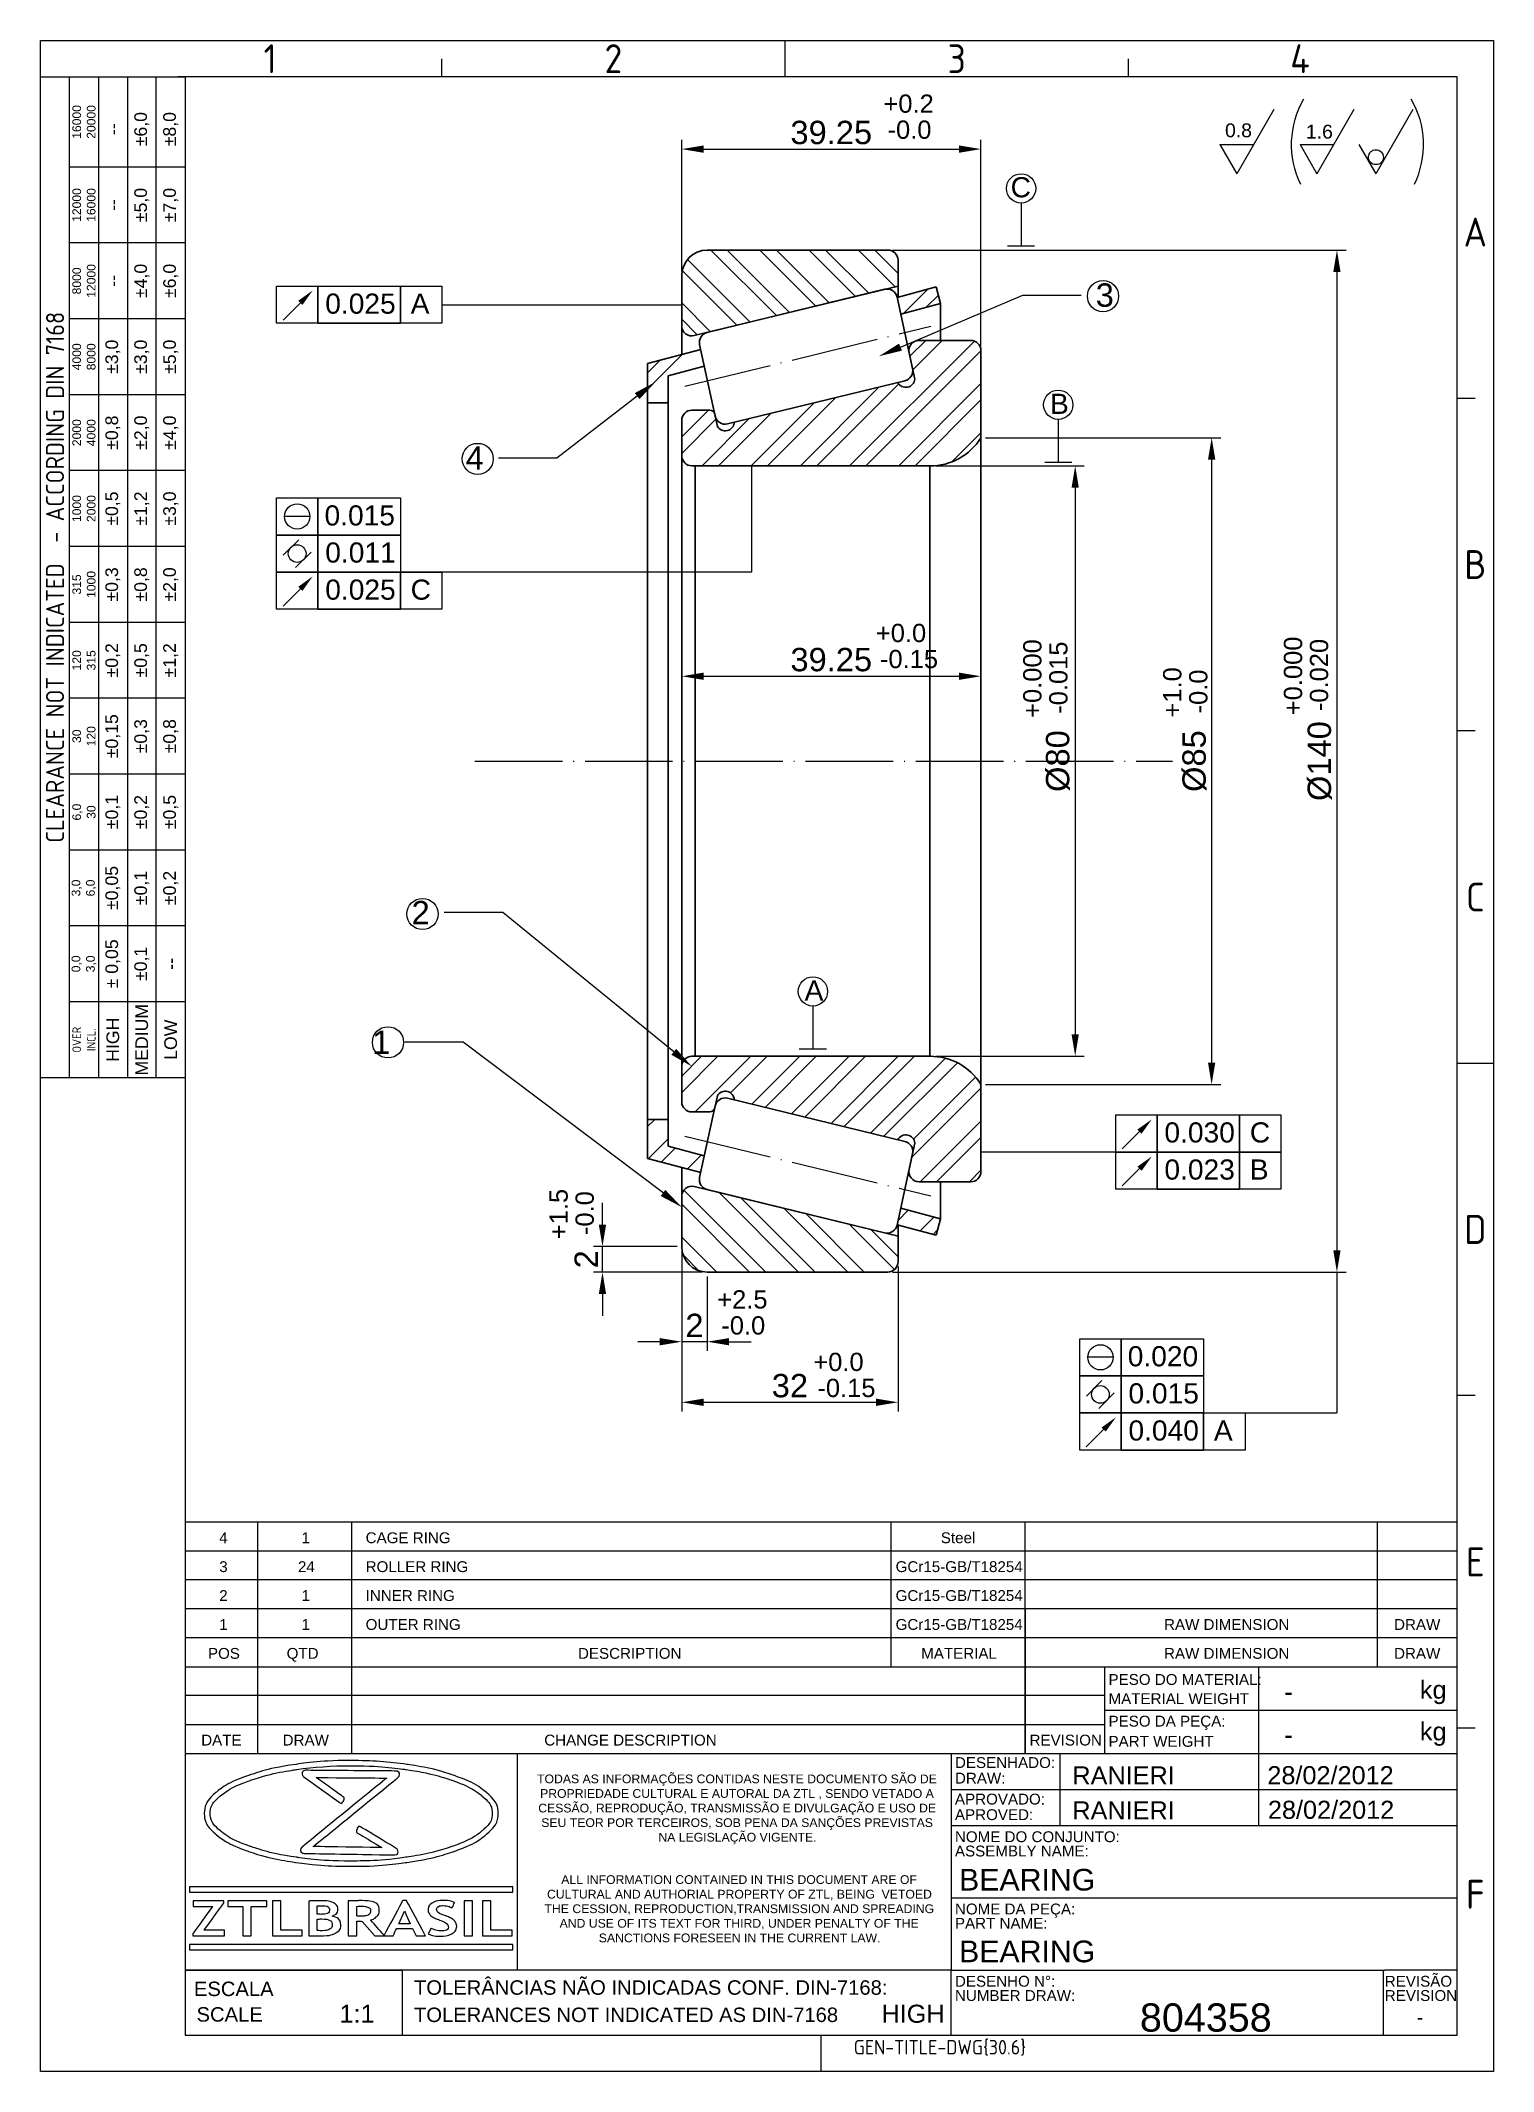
# Model space of a CAD drawing. Header units: millimetres. Extents: x 2049 to 2248, y 1325 to 1603.
import ezdxf
from ezdxf import colors
from ezdxf.entities.mleader import LeaderData, LeaderLine
from ezdxf.enums import TextEntityAlignment as Align
from ezdxf.math import Vec2, Vec3

# ---------------------------------------------------------------- set-up
doc = ezdxf.new("R2010")
doc.units = ezdxf.units.MM
doc.linetypes.add('ACAD_ISO04W100', pattern=[30, 24, -3, 0, -3])
for name, color, linetype, lineweight in [('AM_0', 7, 'Continuous', 30), ('AM_4', 1, 'ACAD_ISO04W100', 25), ('AM_5', 3, 'Continuous', 25)]:
    doc.layers.add(name, color=color, linetype=linetype, lineweight=lineweight)
doc.layers.add('Camada 1', color=7, linetype='Continuous')
doc.styles.add('ACISOTS', font='isocp.shx', dxfattribs={"height": 1})
doc.styles.get("Standard").update_dxf_attribs({"font": 'arial.ttf'})
doc.dimstyles.new('ISO-25', dxfattribs={"dimtxt": 3.2, "dimasz": 3, "dimexe": 1.25, "dimexo": 0.625, "dimtad": 1, "dimtxsty": 'Standard', "dimcen": 3, "dimadec": 0, "dimazin": 0, "dimtfac": 1, "dimtmove": 0, "dimatfit": 3, "dimfxl": 1, "dimarcsym": 0})
pattern_1 = [(45, (0, 11.1495), (-3.367596, 3.367596), []), (45, (2.245, 11.1495), (-3.367596, 3.367596), [])]

msp = doc.modelspace()

# ---------------------------------------------------------------- texts
at = {"color": 135, "lineweight": 25, "style": 'ACISOTS'}
for s, p in [('1', (2080.723, 1600.639)), ('2', (2127.748, 1600.639)), ('3', (2174.773, 1600.639)), ('4', (2221.798, 1600.639)), ('A', (2245.806, 1576.879)), ('B', (2245.806, 1531.339)), ('C', (2245.806, 1485.799)), ('D', (2245.806, 1440.259)), ('E', (2245.806, 1394.719)), ('F', (2245.806, 1349.179))]:
    msp.add_text(s, height=3.96, dxfattribs=at).set_placement(p, align=Align.MIDDLE)
for s, height, p in [('4', 1.485, (2073.756, 1397.282)), ('1', 1.485, (2085.026, 1397.282)), ('CAGE RING', 1.485, (2093.809, 1397.282)), ('Steel', 1.485, (2172.595, 1397.282)), ('3', 1.485, (2073.756, 1393.322)), ('24', 1.485, (2084.537, 1393.322)), ('ROLLER RING', 1.485, (2093.809, 1393.322)), ('GCr15-GB/T18254', 1.485, (2166.401, 1393.322)), ('2', 1.485, (2073.756, 1389.362)), ('1', 1.485, (2085.026, 1389.362)), ('INNER RING', 1.485, (2093.809, 1389.362)), ('GCr15-GB/T18254', 1.485, (2166.401, 1389.362)), ('1', 1.485, (2073.756, 1385.402)), ('1', 1.485, (2085.026, 1385.402)), ('OUTER RING', 1.485, (2093.809, 1385.402)), ('GCr15-GB/T18254', 1.485, (2166.401, 1385.402)), ('GCr15-GB/T18254', 1.485, (2166.401, 1385.402)), ('RAW DIMENSION', 1.485, (2203.167, 1385.402)), ('DRAW', 1.485, (2234.678, 1385.402)), ('POS', 1.485, (2072.208, 1381.442)), ('QTD', 1.485, (2082.989, 1381.442)), ('DESCRIPTION', 1.485, (2122.895, 1381.442)), ('MATERIAL', 1.485, (2169.907, 1381.442)), ('RAW DIMENSION', 1.485, (2203.167, 1381.442)), ('DRAW', 1.485, (2234.678, 1381.442)), ('PESO DO MATERIAL:', 1.485, (2195.565, 1377.867)), ('kg', 2.475, (2238.215, 1375.969)), ('MATERIAL WEIGHT', 1.485, (2195.565, 1375.237)), ('PESO DA PEÇA:', 1.485, (2195.565, 1372.16)), ('kg', 2.475, (2238.215, 1370.258)), ('DATE', 1.485, (2071.284, 1369.562)), ('DRAW', 1.485, (2082.44, 1369.562)), ('CHANGE DESCRIPTION', 1.485, (2118.271, 1369.562)), ('REVISION', 1.485, (2184.748, 1369.562)), ('PART WEIGHT', 1.485, (2195.565, 1369.388)), ('DESENHADO:', 1.485, (2174.529, 1366.484)), ('DRAW:', 1.485, (2174.529, 1364.349)), ('APROVADO:', 1.485, (2174.529, 1361.483)), ('APROVED:', 1.485, (2174.529, 1359.347)), ('NOME DO CONJUNTO:', 1.485, (2174.529, 1356.326)), ('ASSEMBLY NAME:', 1.485, (2174.529, 1354.37)), ('NOME DA PEÇA:', 1.485, (2174.529, 1346.426)), ('PART NAME:', 1.485, (2174.529, 1344.47)), ('REVISÃO', 1.485, (2233.408, 1336.526)), ('ESCALA', 1.98, (2070.291, 1335.237)), ('TOLERÂNCIAS NÃO INDICADAS CONF. DIN-7168:', 1.98, (2100.43, 1335.422)), ('DESENHO N%%d:', 1.485, (2174.529, 1336.526)), ('NUMBER DRAW:', 1.485, (2174.529, 1334.57)), ('REVISION', 1.485, (2233.408, 1334.57)), ('SCALE', 1.98, (2070.649, 1331.739)), ('TOLERANCES NOT INDICATED AS DIN-7168', 1.98, (2100.43, 1331.685))]:
    msp.add_text(s, height=height).set_placement(p)
at = {"color": 135, "lineweight": 25, "attachment_point": 5, "rotation": 90}
for s, insert, char_height, width in [('16000\\P20000', (2055.231, 1591.976), 1.188, 12.375), ('--', (2059.191, 1590.986), 1.7325, 10.395), ('±6,0', (2063.151, 1590.986), 1.7325, 10.395), ('±8,0', (2067.111, 1590.986), 1.7325, 10.395), ('12000\\P16000', (2055.231, 1580.591), 1.188, 10.395), ('--', (2059.191, 1580.591), 1.7325, 10.395), ('±5,0', (2063.151, 1580.591), 1.7325, 10.395), ('±7,0', (2067.111, 1580.591), 1.7325, 10.395), ('8000\\P12000', (2055.231, 1570.196), 1.188, 10.395), ('±4,0', (2063.151, 1570.196), 1.7325, 10.395), ('±6,0', (2067.111, 1570.196), 1.7325, 10.395), ('--', (2059.191, 1570.196), 1.7325, 10.395), ('{\\Fisocp.shx|c0;CLEARANCE NOT INDICATED  - ACCORDING DIN 7168}', (2051.271, 1529.606), 2.475, 137.115), ('4000\\P8000', (2055.231, 1559.801), 1.188, 10.395), ('±3,0', (2059.191, 1559.801), 1.7325, 10.395), ('±3,0', (2063.151, 1559.801), 1.7325, 10.395), ('±5,0', (2067.111, 1559.801), 1.7325, 10.395), ('2000\\P4000', (2055.231, 1549.406), 1.188, 10.395), ('±0,8', (2059.191, 1549.406), 1.7325, 10.395), ('±2,0', (2063.151, 1549.406), 1.7325, 10.395), ('±4,0', (2067.111, 1549.406), 1.7325, 10.395), ('±0,5', (2059.191, 1539.011), 1.7325, 10.395), ('±1,2', (2063.151, 1539.011), 1.7325, 10.395), ('±3,0', (2067.111, 1539.011), 1.7325, 10.395), ('1000\\P2000', (2055.231, 1539.011), 1.188, 10.395), ('315\\P1000', (2055.231, 1528.616), 1.188, 10.395), ('±0,3', (2059.191, 1528.616), 1.7325, 10.395), ('±0,8', (2063.151, 1528.616), 1.7325, 10.395), ('±2,0', (2067.111, 1528.616), 1.7325, 10.395), ('120\\P315', (2055.231, 1518.221), 1.188, 10.395), ('±0,2', (2059.191, 1518.221), 1.7325, 10.395), ('±0,5', (2063.151, 1518.221), 1.7325, 10.395), ('±1,2', (2067.111, 1518.221), 1.7325, 10.395), ('±0,15', (2059.191, 1507.826), 1.7325, 10.395), ('30\\P120', (2055.231, 1507.826), 1.188, 10.395), ('±0,3', (2063.151, 1507.826), 1.7325, 10.395), ('±0,8', (2067.111, 1507.826), 1.7325, 10.395), ('±0,1', (2059.191, 1497.431), 1.7325, 10.395), ('±0,2', (2063.151, 1497.431), 1.7325, 10.395), ('±0,5', (2067.111, 1497.431), 1.7325, 10.395), ('6,0\\P30', (2055.231, 1497.431), 1.188, 10.395), ('±0,05', (2059.191, 1487.036), 1.7325, 10.395), ('±0,1', (2063.151, 1487.036), 1.7325, 10.395), ('±0,2', (2067.111, 1487.036), 1.7325, 10.395), ('3,0\\P6,0', (2055.231, 1487.036), 1.188, 10.395), ('0,0\\P3,0', (2055.231, 1476.641), 1.188, 10.395), ('± 0,05', (2059.191, 1476.641), 1.7325, 10.395), ('\\pt4.79529;±0,1', (2063.151, 1476.641), 1.7325, 10.395), ('--', (2067.111, 1476.641), 1.7325, 10.395), ('HIGH', (2059.191, 1466.246), 1.7325, 10.395), ('MEDIUM', (2063.151, 1466.246), 1.7325, 10.395), ('LOW', (2067.111, 1466.246), 1.7325, 10.395), ('{\\Fisocp.shx|c0;OVER\\PINCL.}', (2055.231, 1466.246), 1.188, 10.395)]:
    msp.add_mtext(s, dxfattribs=dict(at, insert=insert, char_height=char_height, width=width))
at = {"linetype": 'Continuous', "char_height": 1.1979, "attachment_point": 1}
for s, width, insert in [('\\pi0.24065;TODAS AS INFORMAÇÕES CONTIDAS NESTE DOCUMENTO SÃO DE \\P\\pi0.65534;PROPRIEDADE CULTURAL E AUTORAL DA ZTL , SENDO VETADO A \\P\\pi0.39958;CESSÃO, REPRODUÇÃO, TRANSMISSÃO E DIVULGAÇÃO E USO DE \\P\\pi0.81222;SEU TEOR POR TERCEIROS, SOB PENA DA SANÇÕES PREVISTAS \\P\\pi16.861;NA LEGISLAÇÃO VIGENTE.', 55.1173, (2117.052, 1365.589)), ('\\pi3.553;ALL INFORMATION CONTAINED IN THIS DOCUMENT ARE OF \\P\\pi1.5993;CULTURAL AND AUTHORIAL PROPERTY OF ZTL, BEING  VETOED \\P\\pi1.2606;THE CESSION, REPRODUCTION,TRANSMISSION AND SPREADING \\P\\pi3.3267;AND USE OF ITS TEXT FOR THIRD, UNDER PENALTY OF THE \\P\\pi8.6915;SANCTIONS FORESEEN IN THE CURRENT LAW.', 55.74847, (2117.052, 1351.795))]:
    msp.add_mtext_dynamic_manual_height_columns(s, width=width, gutter_width=12.5, heights=[0], dxfattribs=dict(at, insert=insert))
for p in [(2219.631, 1376.925), (2219.631, 1371.035)]:
    msp.add_attdef('-', text='', height=2.475).set_placement(p, align=Align.MIDDLE_LEFT)
for tag, p, height in [('RANIERI', (2190.616, 1364.232), 2.475), ('28/02/2012', (2217.323, 1364.261), 2.475), ('RANIERI', (2190.614, 1359.442), 2.475), ('28/02/2012', (2217.402, 1359.524), 2.475), ('BEARING', (2175.089, 1349.698), 2.97), ('BEARING', (2175.089, 1339.873), 2.97), ('804358', (2199.864, 1330.368), 3.872)]:
    msp.add_attdef(tag, p, '', height=height)
for tag, height, p in [('1:1', 2.475, (2092.629, 1332.822)), ('HIGH', 2.475, (2168.792, 1332.822)), ('-', 1.936, (2238.241, 1332.338))]:
    msp.add_attdef(tag, text='', height=height).set_placement(p, align=Align.MIDDLE_CENTER)
at = {"color": 135, "style": 'ACISOTS'}
msp.add_attdef('GEN-TITLE-DWG{30.6}', (2160.669, 1327.246), '', height=1.98, dxfattribs=at)
at = {"layer": 'AM_5', "ltscale": 0.5, "char_height": 2.5, "attachment_point": 1}
for s, insert in [('+0.2', (2164.736, 1595.731)), ('-0.0', (2165.296, 1592.165)), ('+0.0', (2163.697, 1523.217)), ('-0.15', (2164.257, 1519.651)), ('+2.5', (2141.969, 1431.929)), ('-0.0', (2142.529, 1428.363)), ('+0.0', (2155.128, 1423.366)), ('-0.15', (2155.688, 1419.8))]:
    msp.add_mtext_dynamic_manual_height_columns(s, width=12.66379, gutter_width=12.5, heights=[0], dxfattribs=dict(at, insert=insert))
at = {"layer": 'AM_5', "attachment_point": 1}
for s, insert, char_height in [('0.8', (2211.525, 1591.774), 1.8975), ('1.6', (2222.608, 1591.59), 1.8975), (' C', (2181.088, 1584.41), 2.76), (' 0.025', (2087.208, 1568.465), 2.76), (' A', (2098.906, 1568.465), 2.76), (' B', (2186.477, 1554.739), 2.76), ('0.015', (2088.181, 1539.451), 2.76), (' 0.011', (2087.208, 1534.37), 2.76), (' 0.025', (2087.208, 1529.288), 2.76), (' C', (2098.906, 1529.288), 2.76), (' A', (2152.864, 1474.378), 2.76), (' 0.030', (2202.15, 1454.929), 2.76), (' C', (2213.848, 1454.929), 2.76), (' 0.023', (2202.15, 1449.848), 2.76), (' B', (2213.848, 1449.848), 2.76), ('0.020', (2198.199, 1424.266), 2.76), (' 0.015', (2197.225, 1419.184), 2.76), (' 0.040', (2197.225, 1414.102), 2.76), (' A', (2208.923, 1414.102), 2.76)]:
    msp.add_mtext_dynamic_manual_height_columns(s, width=18.23779, gutter_width=12.5, heights=[0], dxfattribs=dict(at, insert=insert, char_height=char_height))
at = {"layer": 'AM_5', "ltscale": 0.5, "char_height": 2.5, "attachment_point": 1, "rotation": 90}
for s, insert in [('+0.000', (2183.878, 1510.335)), ('-0.015', (2187.444, 1510.895)), ('+0.000', (2219.581, 1510.7)), ('-0.020', (2223.147, 1511.26)), ('+1.0', (2203.043, 1510.385)), ('-0.0', (2206.609, 1510.945)), ('+1.5', (2118.993, 1438.925)), ('-0.0', (2122.559, 1439.485))]:
    msp.add_mtext_dynamic_manual_height_columns(s, width=12.66379, gutter_width=12.5, heights=[0], dxfattribs=dict(at, insert=insert))

# ---------------------------------------------------------------- blocks, each defined once
blk = doc.blocks.new('*D61')
at = {"layer": 'AM_5', "color": 0, "lineweight": -2, "ltscale": 0.5, "transparency": 16777216}
for p, q in [((2137.1, 1571.55), (2137.1, 1589.5)), ((2178.09, 1561.28), (2178.09, 1589.5)), ((2140.1, 1588.25), (2175.09, 1588.25))]:
    blk.add_line(p, q, dxfattribs=at)
at = {"layer": 'AM_5', "color": 0, "ltscale": 0.5, "transparency": 16777216}
for points in [[(2140.1, 1588.75), (2140.1, 1587.75), (2137.1, 1588.25)], [(2175.09, 1588.75), (2175.09, 1587.75), (2178.09, 1588.25)]]:
    blk.add_solid(points, dxfattribs=at)
at = {"layer": 'Defpoints', "color": 0, "ltscale": 0.5, "transparency": 16777216}
for p in [(2178.09, 1588.25), (2137.1, 1570.92), (2178.09, 1560.65)]:
    blk.add_point(p, dxfattribs=at)
at = {"layer": 'AM_5', "color": 0, "ltscale": 0.5, "transparency": 16777216, "insert": (2157.59, 1590.51), "char_height": 3.2, "attachment_point": 5}
blk.add_mtext('39.25', dxfattribs=at)
blk = doc.blocks.new('*D62')
at = {"layer": 'AM_5', "color": 0, "lineweight": -2, "ltscale": 0.5, "transparency": 16777216}
for p, q in [((2165.96, 1574.42), (2228.1, 1574.42)), ((2226.85, 1571.42), (2226.85, 1437.42)), ((2165.96, 1434.42), (2228.1, 1434.42))]:
    blk.add_line(p, q, dxfattribs=at)
at = {"layer": 'AM_5', "color": 0, "ltscale": 0.5, "transparency": 16777216}
for points in [[(2226.35, 1571.42), (2227.35, 1571.42), (2226.85, 1574.42)], [(2226.35, 1437.42), (2227.35, 1437.42), (2226.85, 1434.42)]]:
    blk.add_solid(points, dxfattribs=at)
at = {"layer": 'Defpoints', "color": 0, "ltscale": 0.5, "transparency": 16777216}
for p in [(2165.33, 1574.42), (2165.33, 1434.42), (2226.85, 1434.42)]:
    blk.add_point(p, dxfattribs=at)
at = {"layer": 'AM_5', "color": 0, "ltscale": 0.5, "transparency": 16777216, "insert": (2224.5, 1504.42), "char_height": 3.2, "attachment_point": 5, "rotation": 90}
blk.add_mtext('%%C140', dxfattribs=at)
blk = doc.blocks.new('*D63')
at = {"layer": 'AM_5', "color": 0, "lineweight": -2, "ltscale": 0.5, "transparency": 16777216}
for p, q in [((2171.9, 1544.86), (2192.25, 1544.86)), ((2191, 1541.86), (2191, 1466.98)), ((2171.9, 1463.98), (2192.25, 1463.98))]:
    blk.add_line(p, q, dxfattribs=at)
at = {"layer": 'AM_5', "color": 0, "ltscale": 0.5, "transparency": 16777216}
for points in [[(2190.5, 1541.86), (2191.5, 1541.86), (2191, 1544.86)], [(2190.5, 1466.98), (2191.5, 1466.98), (2191, 1463.98)]]:
    blk.add_solid(points, dxfattribs=at)
at = {"layer": 'Defpoints', "color": 0, "ltscale": 0.5, "transparency": 16777216}
for p in [(2171.28, 1544.86), (2171.28, 1463.98), (2191, 1463.98)]:
    blk.add_point(p, dxfattribs=at)
at = {"layer": 'AM_5', "color": 0, "ltscale": 0.5, "transparency": 16777216, "insert": (2188.65, 1504.42), "char_height": 3.2, "attachment_point": 5, "rotation": 90}
blk.add_mtext('%%C80', dxfattribs=at)
blk = doc.blocks.new('*D64')
at = {"layer": 'AM_5', "color": 0, "lineweight": -2, "ltscale": 0.5, "transparency": 16777216}
for p, q in [((2178.71, 1548.72), (2210.94, 1548.72)), ((2209.69, 1545.72), (2209.69, 1463.12)), ((2178.71, 1460.12), (2210.94, 1460.12))]:
    blk.add_line(p, q, dxfattribs=at)
at = {"layer": 'AM_5', "color": 0, "ltscale": 0.5, "transparency": 16777216}
for points in [[(2209.19, 1545.72), (2210.19, 1545.72), (2209.69, 1548.72)], [(2209.19, 1463.12), (2210.19, 1463.12), (2209.69, 1460.12)]]:
    blk.add_solid(points, dxfattribs=at)
at = {"layer": 'Defpoints', "color": 0, "ltscale": 0.5, "transparency": 16777216}
for p in [(2178.09, 1548.72), (2178.09, 1460.12), (2209.69, 1460.12)]:
    blk.add_point(p, dxfattribs=at)
at = {"layer": 'AM_5', "color": 0, "ltscale": 0.5, "transparency": 16777216, "insert": (2207.34, 1504.42), "char_height": 3.2, "attachment_point": 5, "rotation": 90}
blk.add_mtext('%%C85', dxfattribs=at)
blk = doc.blocks.new('*D66')
at = {"layer": 'AM_5', "color": 0, "lineweight": -2, "ltscale": 0.5, "transparency": 16777216}
for p, q in [((2137.1, 1516.66), (2137.1, 1517.29)), ((2178.09, 1516.66), (2178.09, 1517.29)), ((2140.1, 1516.04), (2175.09, 1516.04))]:
    blk.add_line(p, q, dxfattribs=at)
at = {"layer": 'AM_5', "color": 0, "ltscale": 0.5, "transparency": 16777216}
for points in [[(2140.1, 1516.54), (2140.1, 1515.54), (2137.1, 1516.04)], [(2175.09, 1516.54), (2175.09, 1515.54), (2178.09, 1516.04)]]:
    blk.add_solid(points, dxfattribs=at)
at = {"layer": 'Defpoints', "color": 0, "ltscale": 0.5, "transparency": 16777216}
for p in [(2137.1, 1516.04), (2178.09, 1516.04), (2178.09, 1516.04)]:
    blk.add_point(p, dxfattribs=at)
at = {"layer": 'AM_5', "color": 0, "ltscale": 0.5, "transparency": 16777216, "insert": (2157.59, 1518.3), "char_height": 3.2, "attachment_point": 5}
blk.add_mtext('39.25', dxfattribs=at)
blk = doc.blocks.new('*D67')
at = {"layer": 'AM_5', "color": 0, "lineweight": -2, "ltscale": 0.5, "transparency": 16777216}
for p, q in [((2137.1, 1437.3), (2137.1, 1415.33)), ((2166.73, 1435.2), (2166.73, 1415.33)), ((2140.1, 1416.58), (2163.73, 1416.58))]:
    blk.add_line(p, q, dxfattribs=at)
at = {"layer": 'AM_5', "color": 0, "ltscale": 0.5, "transparency": 16777216}
for points in [[(2140.1, 1417.08), (2140.1, 1416.08), (2137.1, 1416.58)], [(2163.73, 1417.08), (2163.73, 1416.08), (2166.73, 1416.58)]]:
    blk.add_solid(points, dxfattribs=at)
at = {"layer": 'Defpoints', "color": 0, "ltscale": 0.5, "transparency": 16777216}
for p in [(2137.1, 1437.92), (2166.73, 1435.82), (2166.73, 1416.58)]:
    blk.add_point(p, dxfattribs=at)
at = {"layer": 'AM_5', "color": 0, "ltscale": 0.5, "transparency": 16777216, "insert": (2151.92, 1418.84), "char_height": 3.2, "attachment_point": 5}
blk.add_mtext('32', dxfattribs=at)
blk = doc.blocks.new('*D68')
at = {"layer": 'AM_5', "color": 0, "lineweight": -2, "ltscale": 0.5, "transparency": 16777216}
for p, q in [((2137.1, 1437.3), (2137.1, 1423.63)), ((2140.6, 1433.8), (2140.6, 1423.63)), ((2134.1, 1424.88), (2131.1, 1424.88)), ((2140.6, 1424.88), (2137.1, 1424.88)), ((2143.6, 1424.88), (2146.6, 1424.88))]:
    blk.add_line(p, q, dxfattribs=at)
at = {"layer": 'AM_5', "color": 0, "ltscale": 0.5, "transparency": 16777216}
for points in [[(2134.1, 1425.38), (2134.1, 1424.38), (2137.1, 1424.88)], [(2143.6, 1425.38), (2143.6, 1424.38), (2140.6, 1424.88)]]:
    blk.add_solid(points, dxfattribs=at)
at = {"layer": 'Defpoints', "color": 0, "ltscale": 0.5, "transparency": 16777216}
for p in [(2137.1, 1437.92), (2140.6, 1434.42), (2137.1, 1424.88)]:
    blk.add_point(p, dxfattribs=at)
at = {"layer": 'AM_5', "color": 0, "ltscale": 0.5, "transparency": 16777216, "insert": (2138.85, 1427.11), "char_height": 3.2, "attachment_point": 5}
blk.add_mtext('2', dxfattribs=at)
blk = doc.blocks.new('*D69')
at = {"layer": 'AM_5', "color": 0, "lineweight": -2, "ltscale": 0.5, "transparency": 16777216}
for p, q in [((2126.25, 1440.92), (2126.25, 1443.92)), ((2136.47, 1437.92), (2125, 1437.92)), ((2126.25, 1434.42), (2126.25, 1437.92)), ((2139.97, 1434.42), (2125, 1434.42)), ((2126.25, 1431.42), (2126.25, 1428.42))]:
    blk.add_line(p, q, dxfattribs=at)
at = {"layer": 'AM_5', "color": 0, "ltscale": 0.5, "transparency": 16777216}
for points in [[(2125.75, 1440.92), (2126.75, 1440.92), (2126.25, 1437.92)], [(2125.75, 1431.42), (2126.75, 1431.42), (2126.25, 1434.42)]]:
    blk.add_solid(points, dxfattribs=at)
at = {"layer": 'Defpoints', "color": 0, "ltscale": 0.5, "transparency": 16777216}
for p in [(2126.25, 1437.92), (2137.1, 1437.92), (2140.6, 1434.42)]:
    blk.add_point(p, dxfattribs=at)
at = {"layer": 'AM_5', "color": 0, "ltscale": 0.5, "transparency": 16777216, "insert": (2124.02, 1436.17), "char_height": 3.2, "attachment_point": 5, "rotation": 90}
blk.add_mtext('2', dxfattribs=at)

# ---------------------------------------------------------------- dimensions: what is measured, and where the dimension line sits
at = {"layer": 'AM_5', "ltscale": 0.5}
for base, p1, p2, text, picture, middle in [((2178.089, 1588.255), (2137.1, 1570.92), (2178.089, 1560.654), '39.25', '*D61', (2157.594, 1590.515)), ((2178.089, 1516.038), (2137.1, 1516.038), (2178.089, 1516.038), '39.25', '*D66', (2157.594, 1518.298)), ((2137.1, 1424.877), (2140.6, 1434.42), (2137.1, 1437.92), '2', '*D68', (2138.85, 1427.109)), ((2166.733, 1416.575), (2137.1, 1437.92), (2166.733, 1435.82), '32', '*D67', (2151.916, 1418.835))]:
    dim = msp.add_linear_dim(base=base, p1=p1, p2=p2, text=text, dimstyle='ISO-25', dxfattribs=at)
    dim.commit()
    dim.dimension.update_dxf_attribs({"geometry": picture, "text_midpoint": middle})
for base, p1, p2, text, picture, middle in [((2226.849, 1434.42), (2165.333, 1574.42), (2165.333, 1434.42), '%%C140', '*D62', (2224.501, 1504.42)), ((2209.686, 1460.124), (2178.089, 1548.717), (2178.089, 1460.124), '%%C85', '*D64', (2207.338, 1504.42)), ((2191.003, 1463.976), (2171.275, 1544.865), (2171.275, 1463.976), '%%C80', '*D63', (2188.654, 1504.42)), ((2126.255, 1437.92), (2140.6, 1434.42), (2137.1, 1437.92), '2', '*D69', (2124.023, 1436.17))]:
    dim = msp.add_linear_dim(base=base, p1=p1, p2=p2, angle=90, text=text, dimstyle='ISO-25', dxfattribs=at)
    dim.commit()
    dim.dimension.update_dxf_attribs({"geometry": picture, "text_midpoint": middle})

# ---------------------------------------------------------------- hatches: boundary and pattern name
at = {"layer": 'AM_5', "ltscale": 0.5}
h = msp.add_hatch(dxfattribs=at)
h.set_pattern_fill('ANSI32', color=256, scale=0.5, angle=90)
h.set_pattern_definition([(135, (0, 11.1495), (-3.367596, -3.367596), []), (135, (1e-16, 13.3946), (-3.367596, -3.367596), [])])
h.paths.add_polyline_path([(2166.733, 1569.495), (2166.733, 1573.02, 0.4142136), (2165.333, 1574.42), (2140.6, 1574.42, 0.4142136), (2137.1, 1570.92), (2137.1, 1564.058, 0.4860702), (2138.831, 1562.698)])
h.paths.add_polyline_path([(2138.831, 1446.143, 0.4860702), (2137.1, 1444.783), (2137.1, 1437.92, 0.4142136), (2140.6, 1434.42), (2165.333, 1434.42, 0.4142136), (2166.733, 1435.82), (2166.733, 1439.345)])
h = msp.add_hatch(dxfattribs=at)
h.set_pattern_fill('ANSI32', color=256, scale=0.5)
h.set_pattern_definition(pattern_1)
h.paths.add_polyline_path([(2172.566, 1567.107), (2171.965, 1569.369), (2166.605, 1567.945), (2167.099, 1565.654)])
h.paths.add_polyline_path([(2140.199, 1558.508), (2139.7, 1560.798), (2132.433, 1558.868), (2132.433, 1553.513), (2135.233, 1553.513), (2135.233, 1557.189)])
h.paths.add_polyline_path([(2132.433, 1449.972), (2139.7, 1448.042), (2140.199, 1450.332), (2135.233, 1451.651), (2135.233, 1455.328), (2132.433, 1455.328)])
h.paths.add_polyline_path([(2167.099, 1443.186), (2166.605, 1440.895), (2171.965, 1439.471), (2172.566, 1441.734)])
h = msp.add_hatch(dxfattribs=at)
h.set_pattern_fill('ANSI32', color=256, scale=0.5)
h.set_pattern_definition(pattern_1)
h.paths.add_polyline_path([(2138.5, 1463.976, 0.4142136), (2137.1, 1462.576), (2137.1, 1457.754, 0.4142136), (2138.5, 1456.354), (2140.948, 1456.354, 0.3526435), (2141.632, 1456.904), (2141.69, 1457.17), (2141.996, 1458.571, -0.7539351), (2144.298, 1458.01), (2166.71, 1452.55, -0.7539351), (2169.034, 1452.086), (2168.247, 1448.486, 0.478747), (2169.614, 1446.787), (2176.689, 1446.787, 0.4142136), (2178.089, 1448.187), (2178.089, 1460.124, 0.2631265), (2171.089, 1463.976)])
h.paths.add_polyline_path([(2144.298, 1550.83, -0.7539351), (2141.996, 1550.269), (2141.632, 1551.936, 0.3526435), (2140.948, 1552.487), (2138.5, 1552.487, 0.4142136), (2137.1, 1551.087), (2137.1, 1546.265, 0.4142136), (2138.5, 1544.865), (2171.275, 1544.865, 0.2569857), (2178.089, 1548.717), (2178.089, 1560.654, 0.4142136), (2176.689, 1562.054), (2169.614, 1562.054, 0.478747), (2168.247, 1560.355), (2169.034, 1556.754, -0.7539351), (2166.71, 1556.29)])

# ---------------------------------------------------------------- linework, layer by layer
at = {"color": 135, "lineweight": 25}
for p, q in [((2049.291, 1324.924), (2049.291, 1603.114)), ((2049.291, 1603.114), (2248.281, 1603.114)), ((2151.261, 1598.164), (2151.261, 1603.114)), ((2248.281, 1603.114), (2248.281, 1324.924)), ((2104.236, 1598.164), (2104.236, 1600.639)), ((2198.286, 1598.164), (2198.286, 1600.639)), ((2053.251, 1461.049), (2053.251, 1598.164)), ((2057.211, 1598.164), (2057.211, 1461.049)), ((2061.171, 1598.164), (2061.171, 1461.049)), ((2065.131, 1461.049), (2065.131, 1598.164)), ((2069.091, 1585.789), (2053.251, 1585.789)), ((2069.091, 1575.394), (2053.251, 1575.394)), ((2069.091, 1564.999), (2053.251, 1564.999)), ((2069.091, 1554.604), (2053.251, 1554.604)), ((2245.806, 1554.109), (2243.331, 1554.109)), ((2069.091, 1544.209), (2053.251, 1544.209)), ((2069.091, 1533.814), (2053.251, 1533.814)), ((2069.091, 1523.419), (2053.251, 1523.419)), ((2069.091, 1513.024), (2053.251, 1513.024)), ((2245.806, 1508.569), (2243.331, 1508.569)), ((2069.091, 1502.629), (2053.251, 1502.629)), ((2069.091, 1492.234), (2053.251, 1492.234)), ((2069.091, 1481.839), (2053.251, 1481.839)), ((2069.091, 1471.444), (2053.251, 1471.444)), ((2243.331, 1463.029), (2248.281, 1463.029)), ((2245.806, 1417.489), (2243.331, 1417.489)), ((2245.806, 1371.949), (2243.331, 1371.949)), ((2156.211, 1324.924), (2156.211, 1329.874)), ((2248.281, 1324.924), (2049.291, 1324.924))]:
    msp.add_line(p, q, dxfattribs=at)
for p, q in [((2243.331, 1598.164), (2068.101, 1598.164)), ((2069.091, 1598.164), (2069.091, 1329.874)), ((2243.331, 1329.874), (2243.331, 1598.164)), ((2243.331, 1400.164), (2069.091, 1400.164)), ((2078.991, 1400.164), (2078.991, 1368.484)), ((2091.861, 1400.164), (2091.861, 1368.484)), ((2165.753, 1400.164), (2165.753, 1380.364)), ((2184.164, 1368.484), (2184.164, 1400.164)), ((2232.429, 1380.364), (2232.429, 1400.164)), ((2243.331, 1396.204), (2069.091, 1396.204)), ((2243.331, 1392.244), (2069.091, 1392.244)), ((2243.331, 1388.284), (2069.091, 1388.284)), ((2184.164, 1388.284), (2184.164, 1368.484)), ((2243.331, 1384.324), (2069.091, 1384.324)), ((2069.091, 1380.364), (2243.331, 1380.364)), ((2069.091, 1380.364), (2069.091, 1329.874)), ((2069.091, 1380.364), (2195.066, 1380.364)), ((2195.066, 1368.484), (2195.066, 1380.364)), ((2216.106, 1380.364), (2216.106, 1374.424)), ((2243.331, 1329.874), (2243.331, 1380.364)), ((2195.066, 1376.404), (2069.091, 1376.404)), ((2195.066, 1374.424), (2243.331, 1374.424)), ((2216.106, 1374.424), (2216.106, 1368.484)), ((2069.091, 1372.444), (2195.066, 1372.444)), ((2069.091, 1368.484), (2174.031, 1368.484)), ((2114.564, 1368.484), (2114.564, 1338.784)), ((2174.031, 1368.484), (2174.031, 1349.674)), ((2174.031, 1368.484), (2243.331, 1368.484)), ((2188.881, 1368.484), (2188.881, 1358.584)), ((2216.106, 1368.484), (2216.106, 1358.584)), ((2174.031, 1363.534), (2243.331, 1363.534)), ((2174.031, 1358.584), (2243.331, 1358.584)), ((2174.031, 1349.674), (2174.031, 1338.784)), ((2174.031, 1348.684), (2243.331, 1348.684)), ((2069.091, 1338.784), (2098.791, 1338.784)), ((2174.031, 1338.784), (2069.091, 1338.784)), ((2114.507, 1338.784), (2069.37, 1338.784)), ((2098.791, 1338.784), (2098.791, 1329.874)), ((2174.031, 1329.874), (2174.031, 1338.784)), ((2174.031, 1338.784), (2233.431, 1338.784)), ((2233.187, 1338.784), (2233.187, 1329.874)), ((2243.331, 1338.784), (2233.431, 1338.784)), ((2069.091, 1329.874), (2243.331, 1329.874)), ((2069.091, 1329.874), (2243.331, 1329.874))]:
    msp.add_line(p, q)
msp.add_lwpolyline([(2069.091, 1598.164), (2069.091, 1461.049), (2049.291, 1461.049), (2049.291, 1598.164)], close=True, dxfattribs=at)
at = {"layer": 'AM_0', "color": 0, "linetype": 'Continuous'}
for p, q in [((2165.333, 1574.42), (2140.6, 1574.42)), ((2166.733, 1567.98), (2166.733, 1573.02)), ((2137.1, 1570.92), (2137.1, 1560.108)), ((2138.831, 1562.698), (2166.733, 1569.495)), ((2164.897, 1569.048), (2140.59, 1563.126)), ((2168.711, 1558.18), (2166.597, 1567.983)), ((2139.554, 1561.468), (2141.69, 1551.671)), ((2143.389, 1550.609), (2167.674, 1556.525)), ((2140.948, 1552.487), (2138.5, 1552.487)), ((2137.1, 1551.087), (2137.1, 1504.42)), ((2141.996, 1550.269), (2141.632, 1551.936)), ((2138.5, 1544.865), (2171.275, 1544.865)), ((2137.1, 1457.754), (2137.1, 1504.42)), ((2138.5, 1463.976), (2171.275, 1463.976)), ((2141.996, 1458.571), (2141.632, 1456.904)), ((2143.389, 1458.232), (2167.674, 1452.315)), ((2140.948, 1456.354), (2138.5, 1456.354)), ((2139.554, 1447.373), (2141.69, 1457.17)), ((2168.711, 1450.66), (2166.597, 1440.858)), ((2137.1, 1437.92), (2137.1, 1448.733)), ((2138.831, 1446.143), (2166.733, 1439.345)), ((2164.897, 1439.793), (2140.59, 1445.714)), ((2166.733, 1440.861), (2166.733, 1435.82)), ((2165.333, 1434.42), (2140.6, 1434.42))]:
    msp.add_line(p, q, dxfattribs=at)
at = {"layer": 'AM_0', "ltscale": 0.5}
for p, q in [((2166.605, 1567.945), (2171.965, 1569.369)), ((2171.965, 1569.369), (2172.566, 1567.107)), ((2172.566, 1567.107), (2167.099, 1565.654)), ((2132.433, 1558.868), (2139.7, 1560.798)), ((2132.433, 1558.868), (2132.433, 1504.42)), ((2140.199, 1558.508), (2135.233, 1557.189)), ((2135.233, 1557.189), (2135.233, 1504.42)), ((2132.433, 1553.513), (2135.233, 1553.513)), ((2132.433, 1449.972), (2132.433, 1504.42)), ((2135.233, 1451.651), (2135.233, 1504.42)), ((2132.433, 1455.328), (2135.233, 1455.328)), ((2132.433, 1449.972), (2139.7, 1448.042)), ((2140.199, 1450.332), (2135.233, 1451.651)), ((2172.566, 1441.734), (2167.099, 1443.186)), ((2171.965, 1439.471), (2172.566, 1441.734)), ((2166.605, 1440.895), (2171.965, 1439.471))]:
    msp.add_line(p, q, dxfattribs=at)
at = {"layer": 'AM_0', "color": 0, "linetype": 'Continuous'}
for points in [[(2172.566, 1567.107), (2172.566, 1562.054)], [(2167.822, 1562.52), (2167.822, 1562.52)], [(2138.966, 1544.865), (2138.966, 1504.42)], [(2171.089, 1504.42), (2171.089, 1544.865)], [(2171.089, 1544.865), (2171.089, 1516.865)], [(2138.966, 1463.976), (2138.966, 1504.42)], [(2171.089, 1504.42), (2171.089, 1463.976)], [(2171.089, 1463.976), (2171.089, 1491.976)], [(2172.566, 1441.734), (2172.566, 1446.787)], [(2167.822, 1446.32), (2167.822, 1446.32)]]:
    msp.add_lwpolyline(points, dxfattribs=at)
for points in [[(2169.034, 1556.754), (2168.247, 1560.355, -0.478747), (2169.614, 1562.054), (2176.689, 1562.054, -0.4142136), (2178.089, 1560.654), (2178.089, 1504.42)], [(2169.034, 1452.086), (2168.247, 1448.486, 0.478747), (2169.614, 1446.787), (2176.689, 1446.787, 0.4142136), (2178.089, 1448.187), (2178.089, 1504.42)]]:
    msp.add_lwpolyline(points, format="xyb", dxfattribs=at)
for centre, radius, start, end in [((2140.6, 1570.92), 3.5, 90, 180), ((2165.333, 1573.02), 1.4, 0, 90), ((2165.228, 1567.688), 1.4, 12.17146, 103.69201), ((2138.5, 1564.058), 1.4, 180, 283.69201), ((2140.922, 1561.766), 1.4, 103.69201, 192.30054), ((2167.342, 1557.885), 1.4, 283.69201, 12.17146), ((2138.5, 1551.087), 1.4, 90, 180), ((2140.948, 1551.787), 0.7, 12.30054, 90), ((2143.058, 1551.969), 1.4, 192.30054, 283.69201), ((2138.5, 1546.265), 1.4, 180, 270), ((2138.5, 1462.576), 1.4, 90, 180), ((2138.5, 1457.754), 1.4, 180, 270), ((2143.058, 1456.871), 1.4, 76.30799, 167.69946), ((2140.948, 1457.054), 0.7, 270, 347.69946), ((2167.342, 1450.955), 1.4, 347.82854, 76.30799), ((2140.922, 1447.074), 1.4, 167.69946, 256.30799), ((2138.5, 1444.783), 1.4, 76.30799, 180), ((2165.228, 1441.153), 1.4, 256.30799, 347.82854), ((2140.6, 1437.92), 3.5, 180, 270), ((2165.333, 1435.82), 1.4, 270, 0)]:
    msp.add_arc(centre, radius, start, end, dxfattribs=at)
at = {"layer": 'AM_0', "ltscale": 0.5}
for centre, radius, start, end in [((2167.806, 1556.855), 1.232, 207.25792, 355.3136), ((2143.066, 1550.879), 1.232, 209.66417, 357.71986), ((2171.182, 1552.981), 8.117, 269.34089, 328.30842), ((2171.182, 1455.859), 8.117, 31.69158, 90.65911), ((2143.066, 1457.961), 1.232, 2.28014, 150.33583), ((2167.806, 1451.986), 1.232, 4.6864, 152.74208)]:
    msp.add_arc(centre, radius, start, end, dxfattribs=at)
at = {"layer": 'AM_4', "ltscale": 0.5}
for p, q in [((2137.545, 1555.785), (2171.205, 1563.985)), ((2108.758, 1504.42), (2204.312, 1504.42)), ((2137.545, 1453.056), (2171.205, 1444.855))]:
    msp.add_line(p, q, dxfattribs=at)
at = {"layer": 'AM_5'}
for p, q in [((2218.19, 1593.666), (2213.119, 1584.881)), ((2229.174, 1593.666), (2224.102, 1584.881)), ((2237.25, 1593.666), (2232.179, 1584.881)), ((2210.813, 1588.874), (2215.424, 1588.874)), ((2210.813, 1588.874), (2213.119, 1584.881)), ((2221.797, 1588.874), (2226.408, 1588.874)), ((2221.797, 1588.874), (2224.102, 1584.881)), ((2229.873, 1588.874), (2232.179, 1584.881)), ((2087.277, 1564.4), (2098.579, 1564.4)), ((2087.277, 1535.387), (2098.579, 1535.387)), ((2087.277, 1530.305), (2098.579, 1530.305)), ((2146.728, 1530.305), (2098.579, 1530.305)), ((2087.277, 1525.223), (2098.579, 1525.223)), ((2202.219, 1450.865), (2213.521, 1450.865)), ((2202.219, 1445.783), (2213.521, 1445.783)), ((2197.295, 1420.201), (2208.597, 1420.201)), ((2197.295, 1415.119), (2208.597, 1415.119)), ((2197.295, 1410.038), (2208.597, 1410.038))]:
    msp.add_line(p, q, dxfattribs=at)
at = {"layer": 'AM_5', "ltscale": 0.5}
for p, q in [((2183.584, 1580.854), (2183.584, 1574.989)), ((2181.728, 1574.989), (2185.441, 1574.989)), ((2084.875, 1567.202), (2082.502, 1564.83)), ((2104.246, 1566.941), (2137.1, 1566.941)), ((2188.68, 1551.22), (2188.68, 1545.354)), ((2146.728, 1530.305), (2146.728, 1544.865)), ((2186.823, 1545.354), (2190.536, 1545.354)), ((2086.173, 1537.928), (2082.714, 1537.928)), ((2082.522, 1532.625), (2084.643, 1534.747)), ((2084.219, 1530.928), (2086.34, 1533.05)), ((2084.875, 1528.025), (2082.502, 1525.653)), ((2155.067, 1470.859), (2155.067, 1464.994)), ((2153.211, 1464.994), (2156.923, 1464.994)), ((2199.817, 1453.667), (2197.444, 1451.295)), ((2196.552, 1450.865), (2178.089, 1450.865)), ((2199.817, 1448.585), (2197.444, 1446.213)), ((2226.849, 1434.42), (2226.849, 1415.119)), ((2196.191, 1422.742), (2192.731, 1422.742)), ((2192.54, 1417.44), (2194.661, 1419.561)), ((2194.237, 1415.743), (2196.358, 1417.864)), ((2208.597, 1415.119), (2226.849, 1415.119)), ((2194.892, 1412.84), (2192.52, 1410.467))]:
    msp.add_line(p, q, dxfattribs=at)
at = {"layer": 'AM_5'}
for points in [[(2081.61, 1569.482), (2087.277, 1569.482), (2087.277, 1564.4), (2081.61, 1564.4)], [(2087.277, 1569.482), (2098.579, 1569.482), (2098.579, 1564.4), (2087.277, 1564.4)], [(2098.579, 1569.482), (2104.246, 1569.482), (2104.246, 1564.4), (2098.579, 1564.4)], [(2081.61, 1540.468), (2087.277, 1540.468), (2087.277, 1535.387), (2081.61, 1535.387)], [(2087.277, 1540.468), (2098.579, 1540.468), (2098.579, 1535.387), (2087.277, 1535.387)], [(2081.61, 1535.387), (2087.277, 1535.387), (2087.277, 1530.305), (2081.61, 1530.305)], [(2087.277, 1535.387), (2098.579, 1535.387), (2098.579, 1530.305), (2087.277, 1530.305)], [(2081.61, 1530.305), (2087.277, 1530.305), (2087.277, 1525.223), (2081.61, 1525.223)], [(2087.277, 1530.305), (2098.579, 1530.305), (2098.579, 1525.223), (2087.277, 1525.223)], [(2098.579, 1530.305), (2104.246, 1530.305), (2104.246, 1525.223), (2098.579, 1525.223)], [(2196.552, 1455.947), (2202.219, 1455.947), (2202.219, 1450.865), (2196.552, 1450.865)], [(2202.219, 1455.947), (2213.521, 1455.947), (2213.521, 1450.865), (2202.219, 1450.865)], [(2213.521, 1455.947), (2219.188, 1455.947), (2219.188, 1450.865), (2213.521, 1450.865)], [(2196.552, 1450.865), (2202.219, 1450.865), (2202.219, 1445.783), (2196.552, 1445.783)], [(2202.219, 1450.865), (2213.521, 1450.865), (2213.521, 1445.783), (2202.219, 1445.783)], [(2213.521, 1450.865), (2219.188, 1450.865), (2219.188, 1445.783), (2213.521, 1445.783)], [(2191.628, 1425.283), (2197.295, 1425.283), (2197.295, 1420.201), (2191.628, 1420.201)], [(2197.295, 1425.283), (2208.597, 1425.283), (2208.597, 1420.201), (2197.295, 1420.201)], [(2191.628, 1420.201), (2197.295, 1420.201), (2197.295, 1415.119), (2191.628, 1415.119)], [(2197.295, 1420.201), (2208.597, 1420.201), (2208.597, 1415.119), (2197.295, 1415.119)], [(2191.628, 1415.119), (2197.295, 1415.119), (2197.295, 1410.038), (2191.628, 1410.038)], [(2197.295, 1415.119), (2208.597, 1415.119), (2208.597, 1410.038), (2197.295, 1410.038)], [(2208.597, 1415.119), (2214.264, 1415.119), (2214.264, 1410.038), (2208.597, 1410.038)]]:
    msp.add_lwpolyline(points, close=True, dxfattribs=at)
for centre, radius in [((2232.187, 1587.144), 1.022), ((2084.444, 1537.928), 1.73), ((2084.431, 1532.838), 1.211), ((2194.461, 1422.742), 1.73), ((2194.449, 1417.652), 1.211)]:
    msp.add_circle(centre, radius, dxfattribs=at)
at = {"layer": 'AM_5', "ltscale": 0.5}
for centre, radius in [((2183.584, 1582.86), 2.006), ((2194.809, 1568.116), 2.135), ((2188.68, 1553.226), 2.006), ((2109.161, 1545.811), 2.135), ((2101.604, 1483.472), 2.135), ((2155.067, 1472.866), 2.006), ((2096.875, 1465.892), 2.135)]:
    msp.add_circle(centre, radius, dxfattribs=at)
at = {"layer": 'AM_5'}
for centre, start, end in [((2233.012, 1588.866), 149.81687, 205.95777), ((2226.301, 1588.866), 334.04223, 30.18313)]:
    msp.add_arc(centre, 12.415, start, end, dxfattribs=at)
at = {"layer": 'AM_5', "ltscale": 0.5}
for points in [[(2084.592, 1567.485), (2085.157, 1566.919), (2086.572, 1568.899)], [(2084.592, 1528.308), (2085.157, 1527.742), (2086.572, 1529.722)], [(2199.534, 1453.95), (2200.099, 1453.384), (2201.514, 1455.364)], [(2199.534, 1448.868), (2200.099, 1448.302), (2201.514, 1450.282)], [(2194.609, 1413.122), (2195.175, 1412.557), (2196.589, 1414.537)]]:
    msp.add_solid(points, dxfattribs=at)
at = {"layer": 'Camada 1'}
for points, knots in [([(2091.837, 1367.506), (2094.524, 1367.506), (2097.093, 1367.318), (2099.439, 1366.978), (2099.439, 1366.978), (2101.877, 1366.624), (2104.076, 1366.104), (2105.921, 1365.461), (2105.921, 1365.461), (2107.814, 1364.8), (2109.342, 1364.002), (2110.386, 1363.11), (2110.386, 1363.11), (2111.403, 1362.241), (2111.965, 1361.28), (2111.965, 1360.264), (2111.965, 1360.264), (2111.965, 1359.247), (2111.403, 1358.286), (2110.386, 1357.417), (2110.386, 1357.417), (2109.342, 1356.525), (2107.814, 1355.727), (2105.921, 1355.066), (2105.921, 1355.066), (2104.076, 1354.422), (2101.877, 1353.903), (2099.439, 1353.549), (2099.439, 1353.549), (2097.093, 1353.208), (2094.524, 1353.02), (2091.837, 1353.02), (2091.837, 1353.02), (2089.15, 1353.02), (2086.582, 1353.208), (2084.235, 1353.549), (2084.235, 1353.549), (2081.797, 1353.903), (2079.598, 1354.422), (2077.754, 1355.066), (2077.754, 1355.066), (2075.86, 1355.727), (2074.332, 1356.525), (2073.288, 1357.417), (2073.288, 1357.417), (2072.271, 1358.286), (2071.709, 1359.247), (2071.709, 1360.264), (2071.709, 1360.264), (2071.709, 1361.28), (2072.271, 1362.241), (2073.288, 1363.11), (2073.288, 1363.11), (2074.332, 1364.002), (2075.86, 1364.8), (2077.754, 1365.461), (2077.754, 1365.461), (2079.598, 1366.104), (2081.797, 1366.624), (2084.236, 1366.978), (2084.236, 1366.978), (2086.582, 1367.318), (2089.15, 1367.506), (2091.837, 1367.506)], [0, 0, 0, 0, 0.0588235, 0.0588235, 0.0588235, 0.0882353, 0.1176471, 0.1176471, 0.1176471, 0.1470588, 0.1764706, 0.1764706, 0.1764706, 0.2058824, 0.2352941, 0.2352941, 0.2352941, 0.2647059, 0.2941176, 0.2941176, 0.2941176, 0.3235294, 0.3529412, 0.3529412, 0.3529412, 0.3823529, 0.4117647, 0.4117647, 0.4117647, 0.4411765, 0.4705882, 0.4705882, 0.4705882, 0.5, 0.5294118, 0.5294118, 0.5294118, 0.5588235, 0.5882353, 0.5882353, 0.5882353, 0.6176471, 0.6470588, 0.6470588, 0.6470588, 0.6764706, 0.7058824, 0.7058824, 0.7058824, 0.7352941, 0.7647059, 0.7647059, 0.7647059, 0.7941176, 0.8235294, 0.8235294, 0.8235294, 0.8529412, 0.8823529, 0.8823529, 0.8823529, 0.9411765, 1, 1, 1, 1]), ([(2091.837, 1366.792), (2089.197, 1366.792), (2086.678, 1366.608), (2084.38, 1366.276), (2084.38, 1366.276), (2081.993, 1365.93), (2079.845, 1365.424), (2078.048, 1364.796), (2078.048, 1364.796), (2076.299, 1364.186), (2074.889, 1363.465), (2073.929, 1362.673), (2073.929, 1362.673), (2073.018, 1361.921), (2072.515, 1361.107), (2072.515, 1360.264), (2072.515, 1360.264), (2072.515, 1359.42), (2073.018, 1358.606), (2073.929, 1357.854), (2073.929, 1357.854), (2074.889, 1357.062), (2076.299, 1356.341), (2078.048, 1355.73), (2078.048, 1355.73), (2079.845, 1355.103), (2081.993, 1354.597), (2084.38, 1354.251), (2084.38, 1354.251), (2086.678, 1353.919), (2089.197, 1353.735), (2091.837, 1353.735), (2091.837, 1353.735), (2094.478, 1353.735), (2096.997, 1353.919), (2099.294, 1354.251), (2099.294, 1354.251), (2101.681, 1354.597), (2103.829, 1355.103), (2105.627, 1355.73), (2105.627, 1355.73), (2107.376, 1356.341), (2108.785, 1357.062), (2109.745, 1357.854), (2109.745, 1357.854), (2110.656, 1358.606), (2111.159, 1359.42), (2111.159, 1360.264), (2111.159, 1360.264), (2111.159, 1361.107), (2110.656, 1361.921), (2109.745, 1362.673), (2109.745, 1362.673), (2108.785, 1363.465), (2107.376, 1364.186), (2105.627, 1364.796), (2105.627, 1364.796), (2103.829, 1365.424), (2101.681, 1365.93), (2099.294, 1366.276), (2099.294, 1366.276), (2096.996, 1366.608), (2094.477, 1366.792), (2091.837, 1366.792)], [0, 0, 0, 0, 0.0588235, 0.0588235, 0.0588235, 0.0882353, 0.1176471, 0.1176471, 0.1176471, 0.1470588, 0.1764706, 0.1764706, 0.1764706, 0.2058824, 0.2352941, 0.2352941, 0.2352941, 0.2647059, 0.2941176, 0.2941176, 0.2941176, 0.3235294, 0.3529412, 0.3529412, 0.3529412, 0.3823529, 0.4117647, 0.4117647, 0.4117647, 0.4411765, 0.4705882, 0.4705882, 0.4705882, 0.5, 0.5294118, 0.5294118, 0.5294118, 0.5588235, 0.5882353, 0.5882353, 0.5882353, 0.6176471, 0.6470588, 0.6470588, 0.6470588, 0.6764706, 0.7058824, 0.7058824, 0.7058824, 0.7352941, 0.7647059, 0.7647059, 0.7647059, 0.7941176, 0.8235294, 0.8235294, 0.8235294, 0.8529412, 0.8823529, 0.8823529, 0.8823529, 0.9411765, 1, 1, 1, 1]), ([(2090.163, 1361.806), (2090.163, 1361.806), (2085.341, 1365.261), (2085.341, 1365.261), (2085.341, 1365.261), (2084.982, 1365.518), (2085.127, 1366.171), (2085.551, 1366.168), (2085.551, 1366.168), (2085.551, 1366.168), (2098.004, 1366.068), (2098.004, 1366.068), (2098.004, 1366.068), (2098.413, 1366.065), (2098.565, 1365.448), (2098.232, 1365.176), (2098.232, 1365.176), (2098.232, 1365.176), (2086.637, 1355.73), (2086.637, 1355.73), (2086.637, 1355.73), (2086.637, 1355.73), (2096.034, 1355.579), (2096.034, 1355.579), (2096.034, 1355.579), (2096.034, 1355.579), (2092.874, 1357.483), (2092.874, 1357.483), (2092.874, 1357.483), (2092.666, 1357.609), (2092.458, 1357.734), (2092.639, 1358.168), (2092.639, 1358.168), (2092.82, 1358.602), (2093.028, 1358.477), (2093.236, 1358.352), (2093.236, 1358.352), (2093.236, 1358.352), (2097.974, 1355.497), (2097.974, 1355.497), (2097.974, 1355.497), (2098.362, 1355.264), (2098.225, 1354.568), (2097.788, 1354.575), (2097.788, 1354.575), (2097.788, 1354.575), (2085.335, 1354.776), (2085.335, 1354.776), (2085.335, 1354.776), (2084.927, 1354.782), (2084.778, 1355.396), (2085.11, 1355.667), (2085.11, 1355.667), (2085.11, 1355.667), (2096.692, 1365.103), (2096.692, 1365.103), (2096.692, 1365.103), (2096.692, 1365.103), (2087.039, 1365.181), (2087.039, 1365.181), (2087.039, 1365.181), (2087.039, 1365.181), (2090.579, 1362.644), (2090.579, 1362.644), (2090.579, 1362.644), (2090.777, 1362.502), (2090.974, 1362.361), (2090.766, 1361.942), (2090.766, 1361.942), (2090.558, 1361.523), (2090.36, 1361.664), (2090.163, 1361.806)], [0, 0, 0, 0, 0.0526316, 0.0526316, 0.0526316, 0.0789474, 0.1052632, 0.1052632, 0.1052632, 0.1315789, 0.1578947, 0.1578947, 0.1578947, 0.1842105, 0.2105263, 0.2105263, 0.2105263, 0.2368421, 0.2631579, 0.2631579, 0.2631579, 0.2894737, 0.3157895, 0.3157895, 0.3157895, 0.3421053, 0.3684211, 0.3684211, 0.3684211, 0.3947368, 0.4210526, 0.4210526, 0.4210526, 0.4473684, 0.4736842, 0.4736842, 0.4736842, 0.5, 0.5263158, 0.5263158, 0.5263158, 0.5526316, 0.5789474, 0.5789474, 0.5789474, 0.6052632, 0.6315789, 0.6315789, 0.6315789, 0.6578947, 0.6842105, 0.6842105, 0.6842105, 0.7105263, 0.7368421, 0.7368421, 0.7368421, 0.7631579, 0.7894737, 0.7894737, 0.7894737, 0.8157895, 0.8421053, 0.8421053, 0.8421053, 0.8684211, 0.8947368, 0.8947368, 0.8947368, 0.9473684, 1, 1, 1, 1]), ([(2069.784, 1350.225), (2069.784, 1350.225), (2113.89, 1350.225), (2113.89, 1350.225), (2113.89, 1350.225), (2113.89, 1350.225), (2113.977, 1350.225), (2113.977, 1350.225), (2113.977, 1350.225), (2113.977, 1350.225), (2113.977, 1350.139), (2113.977, 1350.139), (2113.977, 1350.139), (2113.977, 1350.139), (2113.977, 1349.565), (2113.977, 1349.565), (2113.977, 1349.565), (2113.977, 1349.565), (2113.977, 1349.478), (2113.977, 1349.478), (2113.977, 1349.478), (2113.977, 1349.478), (2113.89, 1349.478), (2113.89, 1349.478), (2113.89, 1349.478), (2113.89, 1349.478), (2069.784, 1349.478), (2069.784, 1349.478), (2069.784, 1349.478), (2069.784, 1349.478), (2069.698, 1349.478), (2069.698, 1349.478), (2069.698, 1349.478), (2069.698, 1349.478), (2069.698, 1349.565), (2069.698, 1349.565), (2069.698, 1349.565), (2069.698, 1349.565), (2069.698, 1350.139), (2069.698, 1350.139), (2069.698, 1350.139), (2069.698, 1350.139), (2069.698, 1350.225), (2069.698, 1350.225), (2069.698, 1350.225), (2069.698, 1350.225), (2069.784, 1350.225), (2069.784, 1350.225)], [0, 0, 0, 0, 0.0769231, 0.0769231, 0.0769231, 0.1153846, 0.1538462, 0.1538462, 0.1538462, 0.1923077, 0.2307692, 0.2307692, 0.2307692, 0.2692308, 0.3076923, 0.3076923, 0.3076923, 0.3461538, 0.3846154, 0.3846154, 0.3846154, 0.4230769, 0.4615385, 0.4615385, 0.4615385, 0.5, 0.5384615, 0.5384615, 0.5384615, 0.5769231, 0.6153846, 0.6153846, 0.6153846, 0.6538462, 0.6923077, 0.6923077, 0.6923077, 0.7307692, 0.7692308, 0.7692308, 0.7692308, 0.8076923, 0.8461538, 0.8461538, 0.8461538, 0.9230769, 1, 1, 1, 1]), ([(2070.137, 1343.513), (2070.137, 1343.513), (2070.137, 1343.785), (2070.137, 1343.785), (2070.137, 1343.785), (2070.137, 1343.785), (2072.835, 1347.517), (2072.835, 1347.517), (2072.835, 1347.517), (2072.835, 1347.517), (2070.182, 1347.517), (2070.182, 1347.517), (2070.182, 1347.517), (2070.182, 1347.517), (2070.182, 1348.266), (2070.182, 1348.266), (2070.182, 1348.266), (2070.182, 1348.266), (2074.399, 1348.266), (2074.399, 1348.266), (2074.399, 1348.266), (2074.399, 1348.266), (2074.399, 1347.994), (2074.399, 1347.994), (2074.399, 1347.994), (2074.399, 1347.994), (2071.692, 1344.263), (2071.692, 1344.263), (2071.692, 1344.263), (2071.692, 1344.263), (2074.496, 1344.263), (2074.496, 1344.263), (2074.496, 1344.263), (2074.496, 1344.263), (2074.496, 1343.513), (2074.496, 1343.513), (2074.496, 1343.513), (2074.496, 1343.513), (2070.137, 1343.513), (2070.137, 1343.513)], [0, 0, 0, 0, 0.0909091, 0.0909091, 0.0909091, 0.1363636, 0.1818182, 0.1818182, 0.1818182, 0.2272727, 0.2727273, 0.2727273, 0.2727273, 0.3181818, 0.3636364, 0.3636364, 0.3636364, 0.4090909, 0.4545455, 0.4545455, 0.4545455, 0.5, 0.5454545, 0.5454545, 0.5454545, 0.5909091, 0.6363636, 0.6363636, 0.6363636, 0.6818182, 0.7272727, 0.7272727, 0.7272727, 0.7727273, 0.8181818, 0.8181818, 0.8181818, 0.9090909, 1, 1, 1, 1]), ([(2078.143, 1347.517), (2078.143, 1347.517), (2078.143, 1343.513), (2078.143, 1343.513), (2078.143, 1343.513), (2078.143, 1343.513), (2076.994, 1343.513), (2076.994, 1343.513), (2076.994, 1343.513), (2076.994, 1343.513), (2076.994, 1347.517), (2076.994, 1347.517), (2076.994, 1347.517), (2076.994, 1347.517), (2074.937, 1347.517), (2074.937, 1347.517), (2074.937, 1347.517), (2074.937, 1347.517), (2074.937, 1348.266), (2074.937, 1348.266), (2074.937, 1348.266), (2074.937, 1348.266), (2080.292, 1348.266), (2080.292, 1348.266), (2080.292, 1348.266), (2080.292, 1348.266), (2080.292, 1347.517), (2080.292, 1347.517), (2080.292, 1347.517), (2080.292, 1347.517), (2078.143, 1347.517), (2078.143, 1347.517)], [0, 0, 0, 0, 0.1111111, 0.1111111, 0.1111111, 0.1666667, 0.2222222, 0.2222222, 0.2222222, 0.2777778, 0.3333333, 0.3333333, 0.3333333, 0.3888889, 0.4444444, 0.4444444, 0.4444444, 0.5, 0.5555556, 0.5555556, 0.5555556, 0.6111111, 0.6666667, 0.6666667, 0.6666667, 0.7222222, 0.7777778, 0.7777778, 0.7777778, 0.8888889, 1, 1, 1, 1]), ([(2081.043, 1343.513), (2081.043, 1343.513), (2081.043, 1348.266), (2081.043, 1348.266), (2081.043, 1348.266), (2081.043, 1348.266), (2082.192, 1348.266), (2082.192, 1348.266), (2082.192, 1348.266), (2082.192, 1348.266), (2082.192, 1344.263), (2082.192, 1344.263), (2082.192, 1344.263), (2082.192, 1344.263), (2085.116, 1344.263), (2085.116, 1344.263), (2085.116, 1344.263), (2085.116, 1344.263), (2085.116, 1343.513), (2085.116, 1343.513), (2085.116, 1343.513), (2085.116, 1343.513), (2081.043, 1343.513), (2081.043, 1343.513)], [0, 0, 0, 0, 0.1428571, 0.1428571, 0.1428571, 0.2142857, 0.2857143, 0.2857143, 0.2857143, 0.3571429, 0.4285714, 0.4285714, 0.4285714, 0.5, 0.5714286, 0.5714286, 0.5714286, 0.6428571, 0.7142857, 0.7142857, 0.7142857, 0.8571429, 1, 1, 1, 1]), ([(2088.02, 1343.513), (2088.02, 1343.513), (2086.041, 1343.513), (2086.041, 1343.513), (2086.041, 1343.513), (2086.041, 1343.513), (2086.041, 1348.263), (2086.041, 1348.263), (2086.041, 1348.263), (2086.914, 1348.293), (2087.524, 1348.308), (2087.874, 1348.308), (2087.874, 1348.308), (2088.546, 1348.308), (2089.071, 1348.203), (2089.449, 1347.992), (2089.449, 1347.992), (2089.827, 1347.781), (2090.016, 1347.48), (2090.016, 1347.089), (2090.016, 1347.089), (2090.016, 1346.713), (2089.744, 1346.415), (2089.203, 1346.196), (2089.203, 1346.196), (2090.007, 1345.99), (2090.409, 1345.566), (2090.409, 1344.924), (2090.409, 1344.924), (2090.409, 1344.492), (2090.186, 1344.148), (2089.743, 1343.894), (2089.743, 1343.894), (2089.298, 1343.64), (2088.724, 1343.513), (2088.02, 1343.513)], [0, 0, 0, 0, 0.1, 0.1, 0.1, 0.15, 0.2, 0.2, 0.2, 0.25, 0.3, 0.3, 0.3, 0.35, 0.4, 0.4, 0.4, 0.45, 0.5, 0.5, 0.5, 0.55, 0.6, 0.6, 0.6, 0.65, 0.7, 0.7, 0.7, 0.75, 0.8, 0.8, 0.8, 0.9, 1, 1, 1, 1]), ([(2087.19, 1347.589), (2087.19, 1347.589), (2087.19, 1346.449), (2087.19, 1346.449), (2087.19, 1346.449), (2087.366, 1346.441), (2087.551, 1346.437), (2087.746, 1346.437), (2087.746, 1346.437), (2088.493, 1346.437), (2088.867, 1346.643), (2088.867, 1347.056), (2088.867, 1347.056), (2088.867, 1347.421), (2088.528, 1347.604), (2087.848, 1347.604), (2087.848, 1347.604), (2087.669, 1347.604), (2087.449, 1347.599), (2087.19, 1347.589)], [0, 0, 0, 0, 0.1666667, 0.1666667, 0.1666667, 0.25, 0.3333333, 0.3333333, 0.3333333, 0.4166667, 0.5, 0.5, 0.5, 0.5833333, 0.6666667, 0.6666667, 0.6666667, 0.8333333, 1, 1, 1, 1]), ([(2095.071, 1343.513), (2095.071, 1343.513), (2093.345, 1345.475), (2093.345, 1345.475), (2093.345, 1345.475), (2093.172, 1345.478), (2092.929, 1345.485), (2092.616, 1345.499), (2092.616, 1345.499), (2092.616, 1345.499), (2092.616, 1343.513), (2092.616, 1343.513), (2092.616, 1343.513), (2092.616, 1343.513), (2091.423, 1343.513), (2091.423, 1343.513), (2091.423, 1343.513), (2091.423, 1343.513), (2091.423, 1348.266), (2091.423, 1348.266), (2091.423, 1348.266), (2091.488, 1348.266), (2091.737, 1348.274), (2092.171, 1348.291), (2092.171, 1348.291), (2092.604, 1348.307), (2092.952, 1348.315), (2093.217, 1348.315), (2093.217, 1348.315), (2094.86, 1348.315), (2095.681, 1347.848), (2095.681, 1346.913), (2095.681, 1346.913), (2095.681, 1346.632), (2095.567, 1346.376), (2095.341, 1346.144), (2095.341, 1346.144), (2095.115, 1345.913), (2094.828, 1345.75), (2094.485, 1345.655), (2094.485, 1345.655), (2094.485, 1345.655), (2096.396, 1343.513), (2096.396, 1343.513), (2096.396, 1343.513), (2096.396, 1343.513), (2095.071, 1343.513), (2095.071, 1343.513)], [0, 0, 0, 0, 0.0769231, 0.0769231, 0.0769231, 0.1153846, 0.1538462, 0.1538462, 0.1538462, 0.1923077, 0.2307692, 0.2307692, 0.2307692, 0.2692308, 0.3076923, 0.3076923, 0.3076923, 0.3461538, 0.3846154, 0.3846154, 0.3846154, 0.4230769, 0.4615385, 0.4615385, 0.4615385, 0.5, 0.5384615, 0.5384615, 0.5384615, 0.5769231, 0.6153846, 0.6153846, 0.6153846, 0.6538462, 0.6923077, 0.6923077, 0.6923077, 0.7307692, 0.7692308, 0.7692308, 0.7692308, 0.8076923, 0.8461538, 0.8461538, 0.8461538, 0.9230769, 1, 1, 1, 1]), ([(2092.616, 1347.533), (2092.616, 1347.533), (2092.616, 1346.213), (2092.616, 1346.213), (2092.616, 1346.213), (2092.828, 1346.2), (2092.991, 1346.193), (2093.103, 1346.193), (2093.103, 1346.193), (2093.582, 1346.193), (2093.933, 1346.243), (2094.155, 1346.343), (2094.155, 1346.343), (2094.378, 1346.442), (2094.489, 1346.635), (2094.489, 1346.923), (2094.489, 1346.923), (2094.489, 1347.157), (2094.37, 1347.321), (2094.13, 1347.413), (2094.13, 1347.413), (2093.892, 1347.506), (2093.517, 1347.552), (2093.005, 1347.552), (2093.005, 1347.552), (2092.881, 1347.552), (2092.751, 1347.547), (2092.616, 1347.533)], [0, 0, 0, 0, 0.125, 0.125, 0.125, 0.1875, 0.25, 0.25, 0.25, 0.3125, 0.375, 0.375, 0.375, 0.4375, 0.5, 0.5, 0.5, 0.5625, 0.625, 0.625, 0.625, 0.6875, 0.75, 0.75, 0.75, 0.875, 1, 1, 1, 1]), ([(2100.723, 1343.513), (2100.723, 1343.513), (2100.251, 1344.476), (2100.251, 1344.476), (2100.251, 1344.476), (2100.251, 1344.476), (2098.034, 1344.476), (2098.034, 1344.476), (2098.034, 1344.476), (2098.034, 1344.476), (2097.584, 1343.513), (2097.584, 1343.513), (2097.584, 1343.513), (2097.584, 1343.513), (2096.308, 1343.513), (2096.308, 1343.513), (2096.308, 1343.513), (2096.308, 1343.513), (2098.887, 1348.332), (2098.887, 1348.332), (2098.887, 1348.332), (2098.887, 1348.332), (2099.391, 1348.332), (2099.391, 1348.332), (2099.391, 1348.332), (2099.391, 1348.332), (2101.991, 1343.513), (2101.991, 1343.513), (2101.991, 1343.513), (2101.991, 1343.513), (2100.723, 1343.513), (2100.723, 1343.513)], [0, 0, 0, 0, 0.1111111, 0.1111111, 0.1111111, 0.1666667, 0.2222222, 0.2222222, 0.2222222, 0.2777778, 0.3333333, 0.3333333, 0.3333333, 0.3888889, 0.4444444, 0.4444444, 0.4444444, 0.5, 0.5555556, 0.5555556, 0.5555556, 0.6111111, 0.6666667, 0.6666667, 0.6666667, 0.7222222, 0.7777778, 0.7777778, 0.7777778, 0.8888889, 1, 1, 1, 1]), ([(2099.139, 1346.878), (2099.139, 1346.878), (2098.361, 1345.122), (2098.361, 1345.122), (2098.361, 1345.122), (2098.361, 1345.122), (2099.915, 1345.122), (2099.915, 1345.122), (2099.915, 1345.122), (2099.915, 1345.122), (2099.139, 1346.878), (2099.139, 1346.878)], [0, 0, 0, 0, 0.25, 0.25, 0.25, 0.375, 0.5, 0.5, 0.5, 0.75, 1, 1, 1, 1]), ([(2102.366, 1343.775), (2102.366, 1343.775), (2102.791, 1344.532), (2102.791, 1344.532), (2102.791, 1344.532), (2103.243, 1344.298), (2103.689, 1344.182), (2104.128, 1344.182), (2104.128, 1344.182), (2104.803, 1344.182), (2105.139, 1344.354), (2105.139, 1344.7), (2105.139, 1344.7), (2105.139, 1344.863), (2105.06, 1345.017), (2104.901, 1345.164), (2104.901, 1345.164), (2104.743, 1345.311), (2104.414, 1345.476), (2103.919, 1345.659), (2103.919, 1345.659), (2103.423, 1345.842), (2103.088, 1345.993), (2102.916, 1346.11), (2102.916, 1346.11), (2102.744, 1346.229), (2102.612, 1346.368), (2102.518, 1346.531), (2102.518, 1346.531), (2102.426, 1346.693), (2102.38, 1346.872), (2102.38, 1347.069), (2102.38, 1347.069), (2102.38, 1347.437), (2102.564, 1347.741), (2102.93, 1347.984), (2102.93, 1347.984), (2103.296, 1348.227), (2103.766, 1348.347), (2104.341, 1348.347), (2104.341, 1348.347), (2105.088, 1348.347), (2105.637, 1348.244), (2105.988, 1348.039), (2105.988, 1348.039), (2105.988, 1348.039), (2105.638, 1347.313), (2105.638, 1347.313), (2105.638, 1347.313), (2105.236, 1347.524), (2104.809, 1347.631), (2104.363, 1347.631), (2104.363, 1347.631), (2104.098, 1347.631), (2103.893, 1347.579), (2103.747, 1347.477), (2103.747, 1347.477), (2103.601, 1347.374), (2103.528, 1347.24), (2103.528, 1347.076), (2103.528, 1347.076), (2103.528, 1346.803), (2103.938, 1346.52), (2104.76, 1346.225), (2104.76, 1346.225), (2105.192, 1346.07), (2105.504, 1345.926), (2105.696, 1345.795), (2105.696, 1345.795), (2105.887, 1345.665), (2106.033, 1345.512), (2106.133, 1345.338), (2106.133, 1345.338), (2106.234, 1345.164), (2106.283, 1344.969), (2106.283, 1344.755), (2106.283, 1344.755), (2106.283, 1344.37), (2106.077, 1344.053), (2105.662, 1343.805), (2105.662, 1343.805), (2105.249, 1343.556), (2104.695, 1343.432), (2104, 1343.432), (2104, 1343.432), (2103.397, 1343.432), (2102.853, 1343.546), (2102.366, 1343.775)], [0, 0, 0, 0, 0.0434783, 0.0434783, 0.0434783, 0.0652174, 0.0869565, 0.0869565, 0.0869565, 0.1086957, 0.1304348, 0.1304348, 0.1304348, 0.1521739, 0.173913, 0.173913, 0.173913, 0.1956522, 0.2173913, 0.2173913, 0.2173913, 0.2391304, 0.2608696, 0.2608696, 0.2608696, 0.2826087, 0.3043478, 0.3043478, 0.3043478, 0.326087, 0.3478261, 0.3478261, 0.3478261, 0.3695652, 0.3913043, 0.3913043, 0.3913043, 0.4130435, 0.4347826, 0.4347826, 0.4347826, 0.4565217, 0.4782609, 0.4782609, 0.4782609, 0.5, 0.5217391, 0.5217391, 0.5217391, 0.5434783, 0.5652174, 0.5652174, 0.5652174, 0.5869565, 0.6086957, 0.6086957, 0.6086957, 0.6304348, 0.6521739, 0.6521739, 0.6521739, 0.673913, 0.6956522, 0.6956522, 0.6956522, 0.7173913, 0.7391304, 0.7391304, 0.7391304, 0.7608696, 0.7826087, 0.7826087, 0.7826087, 0.8043478, 0.826087, 0.826087, 0.826087, 0.8478261, 0.8695652, 0.8695652, 0.8695652, 0.8913043, 0.9130435, 0.9130435, 0.9130435, 0.9565217, 1, 1, 1, 1]), ([(2107.32, 1343.513), (2107.32, 1343.513), (2107.32, 1348.266), (2107.32, 1348.266), (2107.32, 1348.266), (2107.32, 1348.266), (2108.469, 1348.266), (2108.469, 1348.266), (2108.469, 1348.266), (2108.469, 1348.266), (2108.469, 1343.513), (2108.469, 1343.513), (2108.469, 1343.513), (2108.469, 1343.513), (2107.32, 1343.513), (2107.32, 1343.513)], [0, 0, 0, 0, 0.2, 0.2, 0.2, 0.3, 0.4, 0.4, 0.4, 0.5, 0.6, 0.6, 0.6, 0.8, 1, 1, 1, 1]), ([(2109.815, 1343.513), (2109.815, 1343.513), (2109.815, 1348.266), (2109.815, 1348.266), (2109.815, 1348.266), (2109.815, 1348.266), (2110.964, 1348.266), (2110.964, 1348.266), (2110.964, 1348.266), (2110.964, 1348.266), (2110.964, 1344.263), (2110.964, 1344.263), (2110.964, 1344.263), (2110.964, 1344.263), (2113.888, 1344.263), (2113.888, 1344.263), (2113.888, 1344.263), (2113.888, 1344.263), (2113.888, 1343.513), (2113.888, 1343.513), (2113.888, 1343.513), (2113.888, 1343.513), (2109.815, 1343.513), (2109.815, 1343.513)], [0, 0, 0, 0, 0.1428571, 0.1428571, 0.1428571, 0.2142857, 0.2857143, 0.2857143, 0.2857143, 0.3571429, 0.4285714, 0.4285714, 0.4285714, 0.5, 0.5714286, 0.5714286, 0.5714286, 0.6428571, 0.7142857, 0.7142857, 0.7142857, 0.8571429, 1, 1, 1, 1]), ([(2087.19, 1345.791), (2087.19, 1345.791), (2087.19, 1344.22), (2087.19, 1344.22), (2087.19, 1344.22), (2087.422, 1344.205), (2087.61, 1344.197), (2087.755, 1344.197), (2087.755, 1344.197), (2088.267, 1344.197), (2088.639, 1344.261), (2088.87, 1344.389), (2088.87, 1344.389), (2089.101, 1344.516), (2089.217, 1344.729), (2089.217, 1345.025), (2089.217, 1345.025), (2089.217, 1345.295), (2089.11, 1345.492), (2088.894, 1345.615), (2088.894, 1345.615), (2088.679, 1345.739), (2088.303, 1345.8), (2087.768, 1345.8), (2087.768, 1345.8), (2087.657, 1345.8), (2087.464, 1345.798), (2087.19, 1345.791)], [0, 0, 0, 0, 0.125, 0.125, 0.125, 0.1875, 0.25, 0.25, 0.25, 0.3125, 0.375, 0.375, 0.375, 0.4375, 0.5, 0.5, 0.5, 0.5625, 0.625, 0.625, 0.625, 0.6875, 0.75, 0.75, 0.75, 0.875, 1, 1, 1, 1]), ([(2069.784, 1342.3), (2069.784, 1342.3), (2113.89, 1342.3), (2113.89, 1342.3), (2113.89, 1342.3), (2113.89, 1342.3), (2113.977, 1342.3), (2113.977, 1342.3), (2113.977, 1342.3), (2113.977, 1342.3), (2113.977, 1342.214), (2113.977, 1342.214), (2113.977, 1342.214), (2113.977, 1342.214), (2113.977, 1341.64), (2113.977, 1341.64), (2113.977, 1341.64), (2113.977, 1341.64), (2113.977, 1341.553), (2113.977, 1341.553), (2113.977, 1341.553), (2113.977, 1341.553), (2113.89, 1341.553), (2113.89, 1341.553), (2113.89, 1341.553), (2113.89, 1341.553), (2069.784, 1341.553), (2069.784, 1341.553), (2069.784, 1341.553), (2069.784, 1341.553), (2069.698, 1341.553), (2069.698, 1341.553), (2069.698, 1341.553), (2069.698, 1341.553), (2069.698, 1341.64), (2069.698, 1341.64), (2069.698, 1341.64), (2069.698, 1341.64), (2069.698, 1342.214), (2069.698, 1342.214), (2069.698, 1342.214), (2069.698, 1342.214), (2069.698, 1342.3), (2069.698, 1342.3), (2069.698, 1342.3), (2069.698, 1342.3), (2069.784, 1342.3), (2069.784, 1342.3)], [0, 0, 0, 0, 0.0769231, 0.0769231, 0.0769231, 0.1153846, 0.1538462, 0.1538462, 0.1538462, 0.1923077, 0.2307692, 0.2307692, 0.2307692, 0.2692308, 0.3076923, 0.3076923, 0.3076923, 0.3461538, 0.3846154, 0.3846154, 0.3846154, 0.4230769, 0.4615385, 0.4615385, 0.4615385, 0.5, 0.5384615, 0.5384615, 0.5384615, 0.5769231, 0.6153846, 0.6153846, 0.6153846, 0.6538462, 0.6923077, 0.6923077, 0.6923077, 0.7307692, 0.7692308, 0.7692308, 0.7692308, 0.8076923, 0.8461538, 0.8461538, 0.8461538, 0.9230769, 1, 1, 1, 1])]:
    msp.add_open_spline(points, degree=3, knots=knots, dxfattribs=at)

msp.set_redraw_order([(e.dxf.handle, doc.entitydb.next_handle()) for e in msp.query("TEXT MTEXT ATTDEF DIMENSION ARC_DIMENSION")])  # texts and dimensions are drawn at this point

# ---------------------------------------------------------------- leaders
at = {"layer": 'AM_5', "ltscale": 0.5}
ml = msp.add_multileader_mtext('Standard', dxfattribs=at)
ml.set_content('3', color=256)
ml.set_leader_properties()
ml.build(insert=Vec2(0, 0))
ml.multileader.update_dxf_attribs({"arrow_head_size": 3.2})
ctx = ml.context
ctx.base_point, ctx.char_height, ctx.arrow_head_size, ctx.plane_origin = Vec3(2191.811, 1568.228), 3.2, 3.2, Vec3(2164.125, 1559.878)
notes = []
notes.append((ctx, [(0, (1, 1, 0), (2183.811, 1568.228), (1, 0), 8, [(0, [(2164.125, 1559.878)], 0, [])])]))
ctx.mtext.insert, ctx.mtext.flow_direction = Vec3(2193.811, 1569.856), 5
ml = msp.add_multileader_mtext('Standard', dxfattribs=at)
ml.set_content('4', color=256)
ml.set_leader_properties()
ml.build(insert=Vec2(0, 0))
ml.multileader.update_dxf_attribs({"arrow_head_size": 3.2})
ctx = ml.context
ctx.base_point, ctx.char_height, ctx.arrow_head_size, ctx.plane_origin = Vec3(2105.779, 1545.936), 3.2, 3.2, Vec3(2133.531, 1556.366)
ctx.text_align_type = 2
notes.append((ctx, [(0, (1, 1, 0), (2119.992, 1545.936), (-1, 0), 8, [(0, [(2133.531, 1556.366)], 0, [])])]))
ctx.mtext.insert, ctx.mtext.alignment, ctx.mtext.flow_direction = Vec3(2109.992, 1547.536), 3, 5
ml = msp.add_multileader_mtext('Standard', dxfattribs=at)
ml.set_content('2', color=256)
ml.set_leader_properties()
ml.build(insert=Vec2(0, 0))
ml.multileader.update_dxf_attribs({"arrow_head_size": 3.2})
ctx = ml.context
ctx.base_point, ctx.char_height, ctx.arrow_head_size, ctx.plane_origin = Vec3(2098.467, 1483.659), 3.2, 3.2, Vec3(2138.5, 1462.576)
ctx.text_align_type = 2
notes.append((ctx, [(0, (1, 1, 0), (2112.586, 1483.659), (-1, 0), 8, [(0, [(2138.5, 1462.576)], 0, [])])]))
ctx.mtext.insert, ctx.mtext.alignment, ctx.mtext.flow_direction = Vec3(2102.586, 1485.259), 3, 5
ml = msp.add_multileader_mtext('Standard', dxfattribs=at)
ml.set_content('1', color=256)
ml.set_leader_properties()
ml.build(insert=Vec2(0, 0))
ml.multileader.update_dxf_attribs({"arrow_head_size": 3.2})
ctx = ml.context
ctx.base_point, ctx.char_height, ctx.arrow_head_size, ctx.plane_origin = Vec3(2094.011, 1465.908), 3.2, 3.2, Vec3(2137.1, 1443.326)
ctx.text_align_type = 2
notes.append((ctx, [(0, (1, 1, 0), (2107.189, 1465.908), (-1, 0), 8, [(0, [(2137.1, 1443.326)], 0, [])])]))
ctx.mtext.insert, ctx.mtext.alignment, ctx.mtext.flow_direction = Vec3(2097.189, 1467.508), 3, 5
for ctx, leaders in notes:
    for number, flags, end, landing, length, lines in leaders:
        leader = LeaderData()
        leader.index, (leader.has_last_leader_line, leader.has_dogleg_vector, leader.attachment_direction) = number, flags
        leader.last_leader_point, leader.dogleg_vector, leader.dogleg_length = Vec3(end), Vec3(landing), length
        for number, points, colour, breaks in lines:
            line = LeaderLine()
            line.index, line.vertices, line.color, line.breaks = number, Vec3.list(points), colors.encode_raw_color(colour), breaks
            leader.lines.append(line)
        ctx.leaders.append(leader)

doc.saveas('drawing.dxf')
